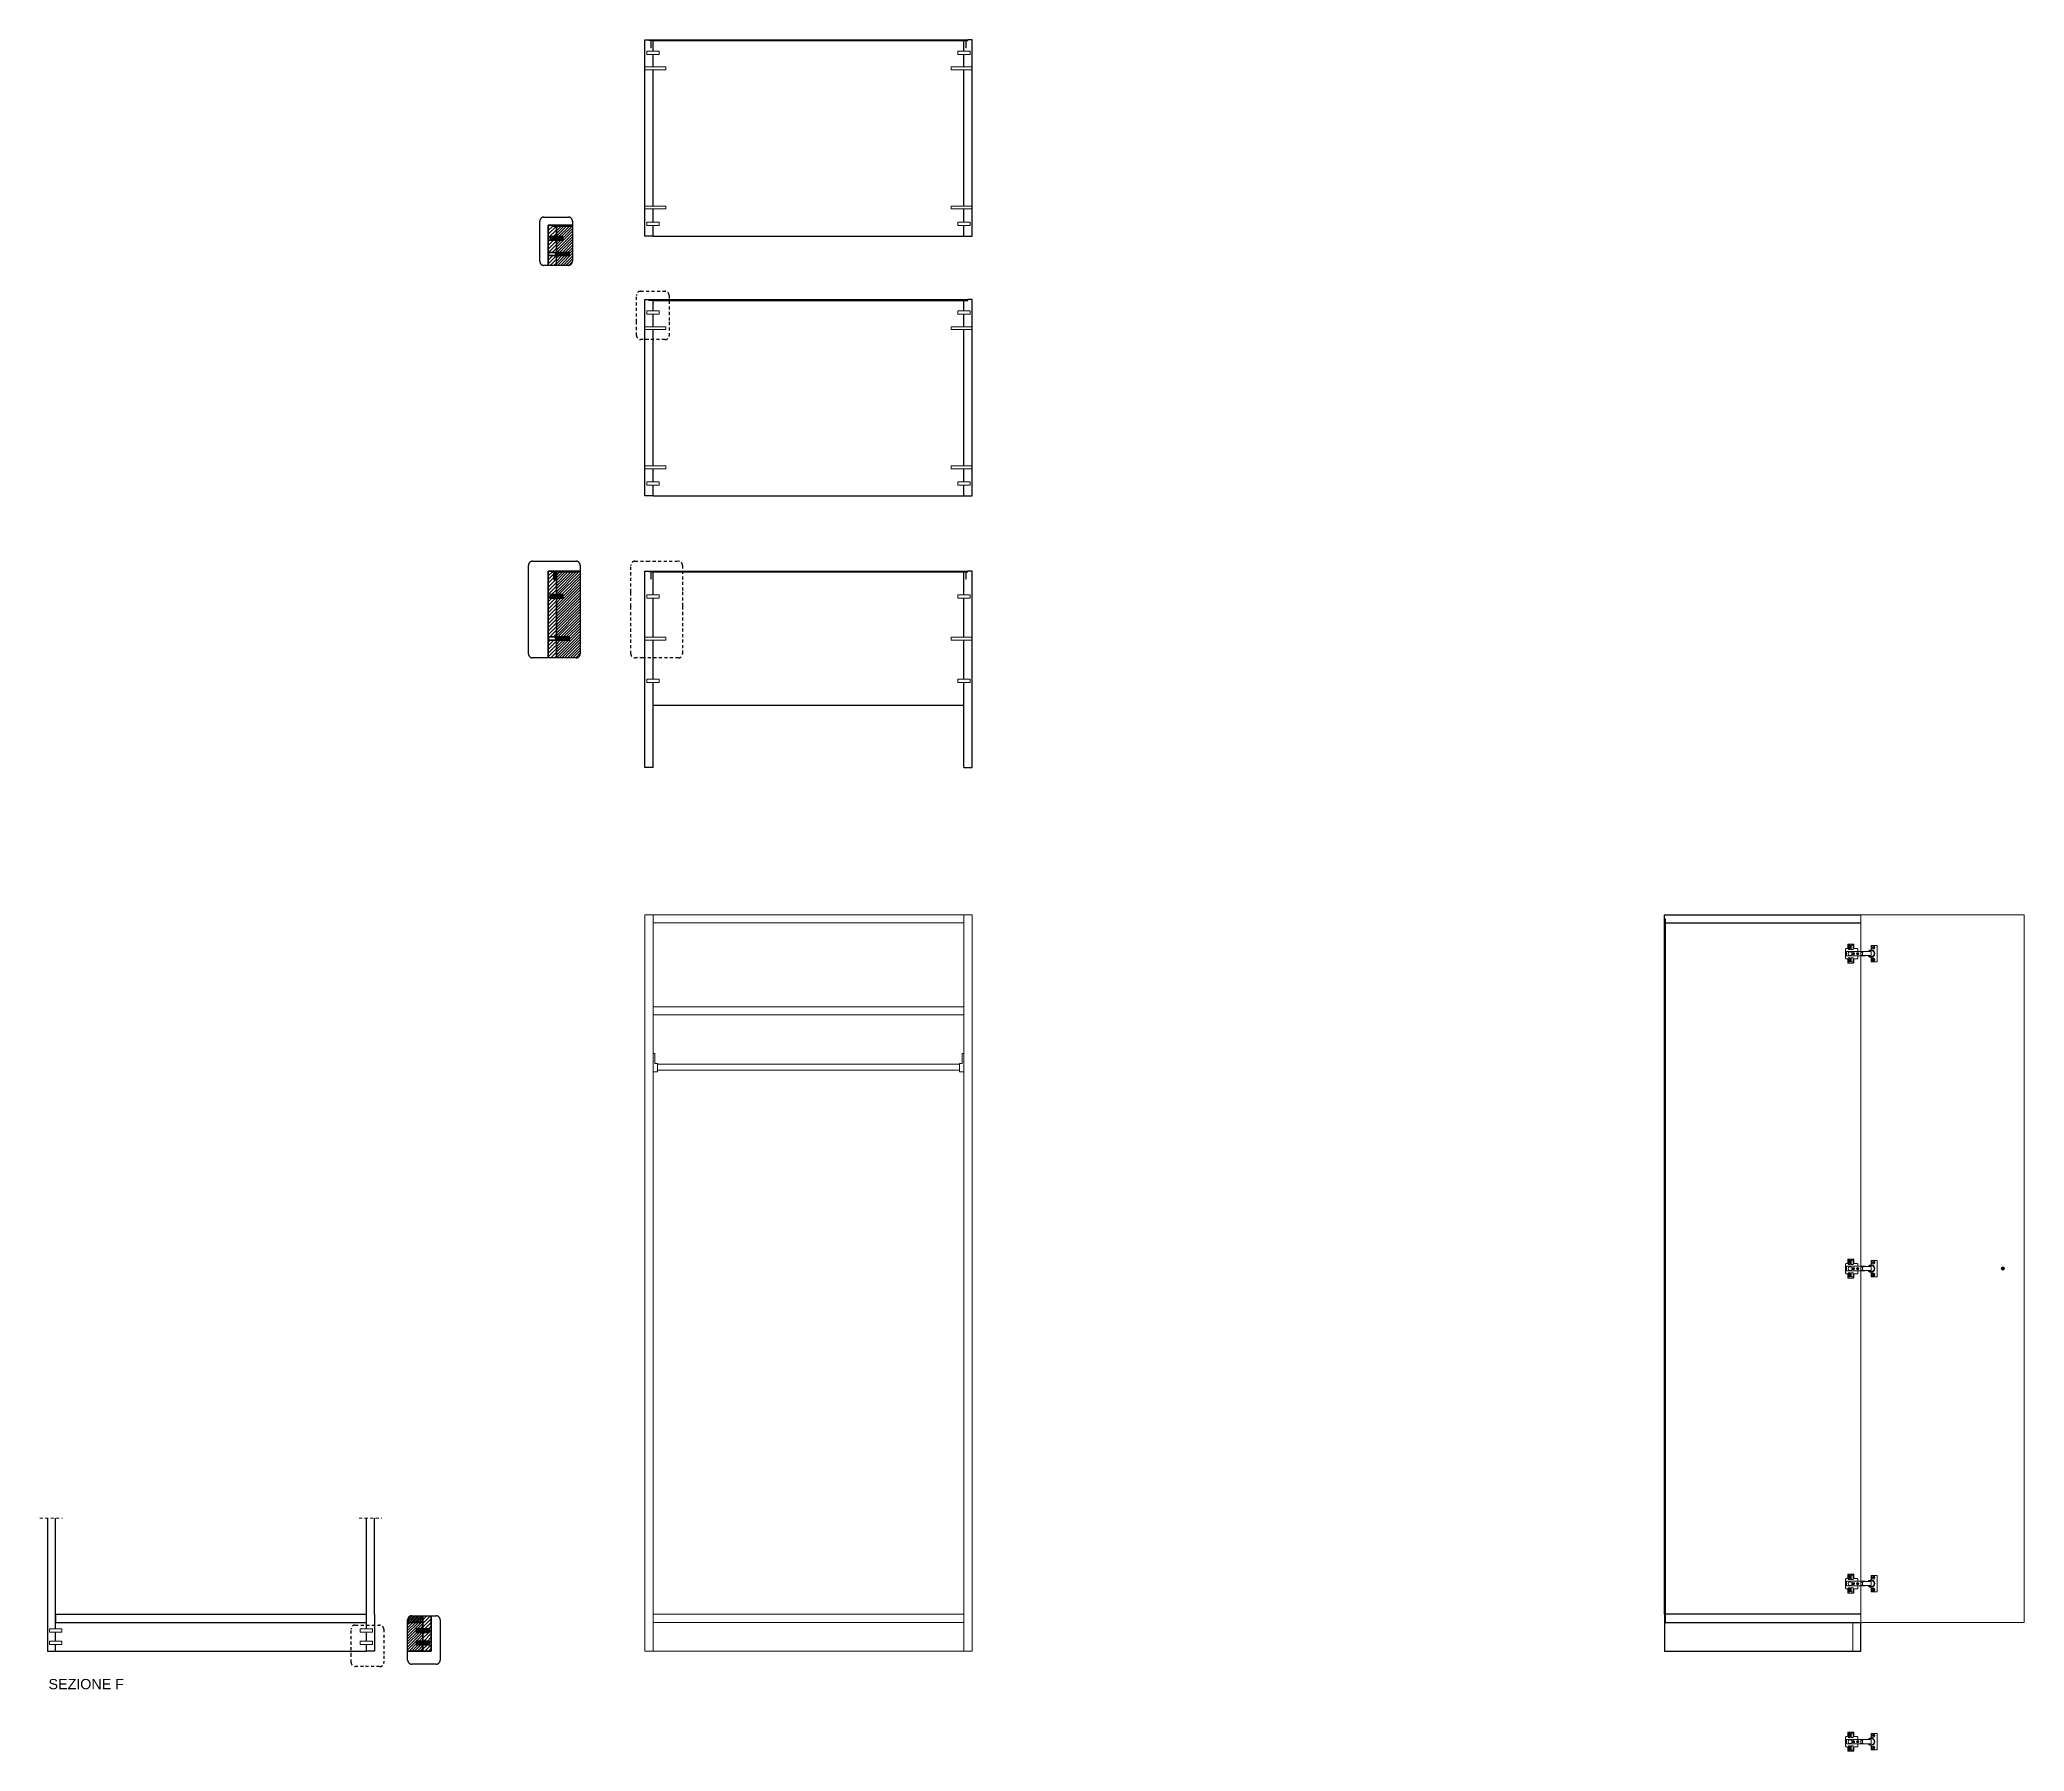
# Model space of a CAD drawing. Header units: millimetres. Extents: x 26 to 685, y 31 to 1090.
# Drawn here: x 200 to 685.3, y 672 to 1090.4 of the extents above; entities that cross this region are included whole.
import ezdxf

# ---------------------------------------------------------------- set-up
doc = ezdxf.new("R2010")
doc.units = ezdxf.units.MM
doc.linetypes.add('JIS_02_0.7', pattern=[1.35, 0.75, -0.6])
doc.linetypes.add('TRATTEGGIATA', pattern=[19.05, 12.7, -6.35])
doc.layers.get('0').update_dxf_attribs({"lineweight": 9})
for name, color, linetype, lineweight in [('campitura', 253, 'Continuous', 9), ('Sezioni 1', 150, 'Continuous', 35), ('Sezioni 10', 170, 'Continuous', 25), ('Vano viti', 130, 'Continuous', 18), ('Viti', 50, 'Continuous', 15)]:
    doc.layers.add(name, color=color, linetype=linetype, lineweight=lineweight)
doc.layers.add('sezioni', color=2, linetype='Continuous')
doc.layers.add('simboli', color=7, linetype='Continuous')
doc.styles.get("Standard").update_dxf_attribs({"font": 'arial.ttf'})

msp = doc.modelspace()

# ---------------------------------------------------------------- texts
at = {"layer": 'sezioni', "insert": (202.18, 689.67), "char_height": 2.5, "attachment_point": 1}
msp.add_mtext_dynamic_manual_height_columns('SEZIONE F', width=34.8424, gutter_width=12.5, heights=[0], dxfattribs=at)

# ---------------------------------------------------------------- blocks, each defined once
blk = doc.blocks.new('101350')
for p, q in [((40.13, 267.87), (40.13, 267.33)), ((40.15, 267.91), (40.27, 267.99)), ((40.15, 267.28), (40.27, 267.21)), ((40.28, 267.2), (40.28, 268)), ((40.29, 268), (42.96, 268)), ((40.29, 267.2), (42.96, 267.2)), ((40.38, 267.87), (42.88, 267.87)), ((40.38, 267.75), (42.88, 267.75)), ((40.38, 267.6), (42.88, 267.6)), ((40.38, 267.45), (42.88, 267.45)), ((40.38, 267.32), (42.88, 267.32)), ((42.98, 268), (42.98, 267.2)), ((43.11, 267.91), (42.99, 267.99)), ((43.11, 267.28), (42.99, 267.21)), ((43.13, 267.87), (43.13, 267.33))]:
    blk.add_line(p, q)
for centre, start, end in [((40.18, 267.87), 123.6901, 180), ((40.18, 267.33), 180, 236.3099), ((40.29, 267.95), 90, 123.6901), ((40.29, 267.25), 236.3099, 270), ((42.96, 267.95), 56.3099, 90), ((42.96, 267.25), 270, 303.6901), ((43.08, 267.87), 0, 56.3099), ((43.08, 267.33), 303.6901, 0)]:
    blk.add_arc(centre, 0.05, start, end)
blk = doc.blocks.new('405950')
for p, q in [((40.02, 257.65), (41.68, 257.65)), ((40.02, 257.55), (41.68, 257.55)), ((42.02, 257.6), (41.76, 257.64)), ((42.02, 257.6), (41.76, 257.55))]:
    blk.add_line(p, q)
blk.add_lwpolyline([(39.99, 257.45), (40, 257.45, 0.414214), (40.02, 257.47), (40.02, 257.73, 0.414214), (40, 257.75), (39.99, 257.75, 0.414214), (39.97, 257.73), (39.97, 257.47, 0.414214)], format="xyb", close=True)
for centre, start, end in [((41.68, 257.15), 80.5377, 90), ((41.68, 258.05), 270, 279.4623)]:
    blk.add_arc(centre, 0.5, start, end)
blk = doc.blocks.new('*U26')
blk.add_lwpolyline([(0, 0), (0, 0.15), (0.05, 0), (0.12, -0.4), (0.13, -0.55), (0.07, -0.4), (0, 0)])
blk = doc.blocks.new('*U27')
at = {"color": 0, "linetype": 'ByBlock', "lineweight": -2, "transparency": 16777216}
for p in [(42.38, 270.66), (42.62, 270.66), (42.85, 270.66), (43.09, 270.66), (43.32, 270.66), (43.56, 270.66), (43.79, 270.66), (44.03, 270.66), (44.26, 270.66), (44.5, 270.66), (44.73, 270.66), (44.97, 270.66), (45.2, 270.66), (45.44, 270.66)]:
    blk.add_blockref('*U26', p, dxfattribs=at)
blk = doc.blocks.new('100214')
for p, q in [((40.13, 270.93), (40.13, 269.99)), ((40.15, 270.93), (40.23, 270.81)), ((40.23, 270.11), (40.15, 269.99)), ((40.23, 270.81), (40.23, 270.11)), ((40.23, 270.81), (41.51, 270.81)), ((40.23, 270.11), (41.51, 270.11)), ((41.78, 270.68), (41.55, 270.8)), ((41.86, 270.24), (41.55, 270.12)), ((41.87, 270.66), (42, 270.66)), ((42.07, 270.26), (41.95, 270.26)), ((42, 270.66), (42.06, 270.66)), ((42.14, 270.26), (42.07, 270.26)), ((42.11, 270.66), (42.3, 270.66)), ((42.37, 270.26), (42.19, 270.26)), ((42.35, 270.66), (42.53, 270.66)), ((42.61, 270.26), (42.42, 270.26)), ((42.58, 270.66), (42.77, 270.66)), ((42.84, 270.26), (42.66, 270.26)), ((42.82, 270.66), (43.01, 270.66)), ((43.08, 270.26), (42.89, 270.26)), ((43.06, 270.66), (43.24, 270.66)), ((43.31, 270.26), (43.13, 270.26)), ((43.29, 270.66), (43.48, 270.66)), ((43.55, 270.26), (43.36, 270.26)), ((43.53, 270.66), (43.71, 270.66)), ((43.78, 270.26), (43.6, 270.26)), ((43.76, 270.66), (43.95, 270.66)), ((44.02, 270.26), (43.83, 270.26)), ((44, 270.66), (44.18, 270.66)), ((44.25, 270.26), (44.07, 270.26)), ((44.23, 270.66), (44.42, 270.66)), ((44.49, 270.26), (44.3, 270.26)), ((44.47, 270.66), (44.65, 270.66)), ((44.72, 270.26), (44.54, 270.26)), ((44.7, 270.66), (44.89, 270.66)), ((44.96, 270.26), (44.77, 270.26)), ((44.94, 270.66), (45.18, 270.66)), ((45.18, 270.26), (45.01, 270.26)), ((45.23, 270.61), (45.23, 270.31))]:
    blk.add_line(p, q)
for centre, radius, start, end in [((40.14, 270.93), 0.01, 33.6901, 180), ((40.14, 269.99), 0.01, 180, 326.3099), ((41.51, 270.71), 0.1, 63.1876, 90), ((41.51, 270.21), 0.1, 270, 292.1621), ((41.87, 270.86), 0.2, 243.1876, 256.986), ((41.94, 270.06), 0.2, 100.2129, 112.1621), ((45.18, 270.61), 0.05, 360, 90), ((45.18, 270.31), 0.05, 270, 0)]:
    blk.add_arc(centre, radius, start, end)
blk.add_blockref('*U27', (-0.55, 0))

# ---------------------------------------------------------------- hatches: boundary and pattern name
at = {"layer": 'campitura'}
h = msp.add_hatch(dxfattribs=at)
h.set_pattern_fill('ANSI31', color=256, scale=0.2)
h.paths.add_polyline_path([(324.49, 1037.63), (324.39, 1037.48), (324.39, 1035.22), (325.32, 1035.22), (326.39, 1035.22), (326.39, 1037.63)])
h.paths.add_polyline_path([(324.39, 1038.58), (324.51, 1038.4), (326.39, 1038.4), (326.39, 1041.38), (324.85, 1041.38), (324.85, 1042.26), (326.39, 1042.26), (326.39, 1044.82), (325.61, 1044.82), (325.39, 1044.82), (325.39, 1045.02), (324.39, 1045.02)])
h = msp.add_hatch(dxfattribs=at)
h.set_pattern_fill('ANSI31', color=256, scale=0.1)
h.paths.add_polyline_path([(330.3, 1045.02), (325.39, 1045.02), (325.39, 1044.82), (325.61, 1044.82), (326.39, 1044.82), (330.3, 1044.82)])
h = msp.add_hatch(dxfattribs=at)
h.set_pattern_fill('ANSI31', color=256, scale=0.15)
edge = h.paths.add_edge_path()
edge.add_line((326.39, 1038.4), (329.53, 1038.4))
edge.add_line((329.53, 1038.4), (329.53, 1037.63))
edge.add_line((329.53, 1037.63), (326.39, 1037.63))
edge.add_line((326.39, 1037.63), (326.39, 1035.22))
edge.add_line((326.39, 1035.22), (329.3, 1035.22))
edge.add_arc((329.3, 1036.22), 1, 270, 360)
edge.add_line((330.3, 1036.22), (330.3, 1039.53))
edge.add_line((330.3, 1039.53), (330.3, 1044.82))
edge.add_line((330.3, 1044.82), (326.39, 1044.82))
edge.add_line((326.39, 1044.82), (326.39, 1042.26))
edge.add_line((326.39, 1042.26), (327.93, 1042.26))
edge.add_line((327.93, 1042.26), (327.93, 1041.38))
edge.add_line((327.93, 1041.38), (326.39, 1041.38))
edge.add_line((326.39, 1041.38), (326.39, 1038.4))
h = msp.add_hatch(dxfattribs=at)
h.set_pattern_fill('ANSI31', color=256, scale=0.2)
h.paths.add_polyline_path([(324.49, 943.6), (324.39, 943.45), (324.39, 939.28), (326.39, 939.28), (326.39, 943.6)])
h.paths.add_polyline_path([(324.49, 944.38), (326.39, 944.38), (326.39, 953.85), (324.85, 953.85), (324.85, 954.73), (326.39, 954.73), (326.39, 960.29), (325.98, 960.29), (325.98, 958.46), (325.79, 958.46), (325.79, 960.29), (325.39, 960.29), (325.39, 960.49), (324.39, 960.49), (324.39, 944.53)])
h = msp.add_hatch(dxfattribs=at)
h.set_pattern_fill('ANSI31', color=256, scale=0.1)
h.paths.add_polyline_path([(332.2, 960.49), (326.02, 960.49), (325.98, 960.49), (325.98, 960.29), (326.39, 960.29), (332.2, 960.29)])
h.paths.add_polyline_path([(325.79, 960.49), (325.76, 960.49), (325.39, 960.49), (325.39, 960.29), (325.79, 960.29)])
h = msp.add_hatch(dxfattribs=at)
h.set_pattern_fill('ANSI31', color=256, scale=0.15)
edge = h.paths.add_edge_path()
edge.add_line((329.53, 943.6), (326.39, 943.6))
edge.add_line((326.39, 943.6), (326.39, 939.28))
edge.add_line((326.39, 939.28), (331.2, 939.28))
edge.add_arc((331.2, 940.28), 1, 270, 360)
edge.add_line((332.2, 940.28), (332.2, 951.85))
edge.add_line((332.2, 951.85), (332.2, 955.39))
edge.add_line((332.2, 955.39), (332.2, 960.29))
edge.add_line((332.2, 960.29), (326.39, 960.29))
edge.add_line((326.39, 960.29), (326.39, 954.73))
edge.add_line((326.39, 954.73), (327.93, 954.73))
edge.add_line((327.93, 954.73), (327.93, 953.85))
edge.add_line((327.93, 953.85), (326.39, 953.85))
edge.add_line((326.39, 953.85), (326.39, 944.38))
edge.add_line((326.39, 944.38), (329.53, 944.38))
edge.add_line((329.53, 944.38), (329.53, 943.6))
h = msp.add_hatch(dxfattribs=at)
h.set_pattern_fill('ANSI31', color=256, scale=0.1)
h.paths.add_polyline_path([(293.74, 705.11), (291, 705.11, 0.414214), (290, 704.11), (290, 703.49), (293.74, 703.49)])
h = msp.add_hatch(dxfattribs=at)
h.set_pattern_fill('ANSI31', color=256, scale=0.2)
h.paths.add_polyline_path([(293.74, 701.93), (295.28, 701.93), (295.28, 701.05), (293.74, 701.05), (293.74, 698.93), (295.28, 698.93), (295.28, 698.05), (293.74, 698.05), (293.74, 696.49), (295.74, 696.49), (295.74, 705.11), (293.74, 705.11)])
h = msp.add_hatch(dxfattribs=at)
h.set_pattern_fill('ANSI31', color=256, scale=0.15)
h.paths.add_polyline_path([(292.2, 701.93), (293.74, 701.93), (293.74, 703.49), (290, 703.49), (290, 697.61), (290, 696.49), (293.74, 696.49), (293.74, 698.05), (292.2, 698.05), (292.2, 698.93), (293.74, 698.93), (293.74, 701.05), (292.2, 701.05)])

# ---------------------------------------------------------------- linework, layer by layer
for p, q in [((350.02, 696.49), (350.02, 876.49)), ((350.02, 874.49), (426.02, 874.49)), ((647.88, 867.89), (647.88, 868.89)), ((647.98, 868.99), (649.28, 868.99)), ((649.38, 868.89), (649.38, 865.09)), ((641.88, 867.43), (641.64, 867.43)), ((641.64, 867.43), (641.64, 866.53)), ((641.88, 866.53), (641.64, 866.53)), ((641.74, 867.33), (641.74, 866.63)), ((641.84, 867.33), (641.84, 866.63)), ((646.38, 867.54), (641.88, 867.54)), ((641.88, 866.44), (641.88, 867.54)), ((646.38, 866.44), (641.88, 866.44)), ((645.38, 866.64), (645.38, 867.34)), ((645.88, 867.34), (645.38, 867.34)), ((645.88, 866.64), (645.38, 866.64)), ((645.78, 866.69), (645.78, 867.29)), ((645.78, 867.29), (645.88, 867.29)), ((645.78, 866.69), (645.88, 866.69)), ((645.88, 867.49), (645.88, 867.54)), ((647.88, 867.49), (645.88, 867.49)), ((645.88, 867.29), (645.88, 867.49)), ((645.88, 866.49), (645.88, 866.69)), ((647.88, 866.49), (645.88, 866.49)), ((646.38, 867.49), (646.38, 867.54)), ((646.38, 866.49), (646.38, 866.44)), ((647.88, 866.49), (647.88, 867.49)), ((647.88, 865.09), (647.88, 866.09)), ((649.28, 864.99), (647.98, 864.99)), ((350.02, 853.99), (426.02, 853.99)), ((350.02, 851.99), (426.02, 851.99)), ((351.12, 839.99), (424.92, 839.99)), ((351.13, 838.49), (424.91, 838.49)), ((647.88, 790.89), (647.88, 791.89)), ((647.98, 791.99), (649.28, 791.99)), ((649.38, 791.89), (649.38, 788.09)), ((641.88, 790.43), (641.64, 790.43)), ((641.64, 790.43), (641.64, 789.53)), ((641.88, 789.53), (641.64, 789.53)), ((641.74, 790.33), (641.74, 789.63)), ((641.84, 790.33), (641.84, 789.63)), ((646.38, 790.54), (641.88, 790.54)), ((641.88, 789.44), (641.88, 790.54)), ((646.38, 789.44), (641.88, 789.44)), ((645.38, 789.64), (645.38, 790.34)), ((645.88, 790.34), (645.38, 790.34)), ((645.88, 789.64), (645.38, 789.64)), ((645.78, 789.69), (645.78, 790.29)), ((645.78, 790.29), (645.88, 790.29)), ((645.78, 789.69), (645.88, 789.69)), ((645.88, 790.49), (645.88, 790.54)), ((647.88, 790.49), (645.88, 790.49)), ((645.88, 790.29), (645.88, 790.49)), ((645.88, 789.49), (645.88, 789.69)), ((647.88, 789.49), (645.88, 789.49)), ((646.38, 790.49), (646.38, 790.54)), ((646.38, 789.49), (646.38, 789.44)), ((647.88, 789.49), (647.88, 790.49)), ((647.88, 788.09), (647.88, 789.09)), ((649.28, 787.99), (647.98, 787.99)), ((641.88, 713.43), (641.64, 713.43)), ((641.64, 713.43), (641.64, 712.53)), ((646.38, 713.54), (641.88, 713.54)), ((641.88, 712.44), (641.88, 713.54)), ((645.88, 713.49), (645.88, 713.54)), ((647.88, 713.49), (645.88, 713.49)), ((645.88, 713.29), (645.88, 713.49)), ((646.38, 713.49), (646.38, 713.54)), ((647.88, 713.89), (647.88, 714.89)), ((647.88, 712.49), (647.88, 713.49)), ((647.98, 714.99), (649.28, 714.99)), ((649.38, 714.89), (649.38, 711.09)), ((641.88, 712.53), (641.64, 712.53)), ((641.74, 713.33), (641.74, 712.63)), ((641.84, 713.33), (641.84, 712.63)), ((646.38, 712.44), (641.88, 712.44)), ((645.38, 712.64), (645.38, 713.34)), ((645.88, 713.34), (645.38, 713.34)), ((645.88, 712.64), (645.38, 712.64)), ((645.78, 712.69), (645.78, 713.29)), ((645.78, 713.29), (645.88, 713.29)), ((645.78, 712.69), (645.88, 712.69)), ((645.88, 712.49), (645.88, 712.69)), ((647.88, 712.49), (645.88, 712.49)), ((646.38, 712.49), (646.38, 712.44)), ((647.88, 711.09), (647.88, 712.09)), ((649.28, 710.99), (647.98, 710.99)), ((348.02, 705.49), (348.02, 696.49)), ((350.02, 705.49), (350.02, 703.49)), ((643.38, 703.49), (643.38, 696.49)), ((348.02, 696.49), (350.02, 696.49)), ((350.02, 696.49), (426.02, 696.49)), ((641.88, 674.79), (641.64, 674.79)), ((641.64, 674.79), (641.64, 673.89)), ((641.74, 674.69), (641.74, 673.99)), ((641.84, 674.69), (641.84, 673.99)), ((646.38, 674.89), (641.88, 674.89)), ((641.88, 673.79), (641.88, 674.89)), ((645.38, 673.99), (645.38, 674.69)), ((645.88, 674.69), (645.38, 674.69)), ((645.78, 674.04), (645.78, 674.64)), ((645.78, 674.64), (645.88, 674.64)), ((645.88, 674.84), (645.88, 674.89)), ((647.88, 674.84), (645.88, 674.84)), ((645.88, 674.64), (645.88, 674.84)), ((646.38, 674.84), (646.38, 674.89)), ((647.88, 675.24), (647.88, 676.24)), ((647.88, 673.84), (647.88, 674.84)), ((647.98, 676.34), (649.28, 676.34)), ((649.38, 676.24), (649.38, 672.44)), ((641.88, 673.89), (641.64, 673.89)), ((646.38, 673.79), (641.88, 673.79)), ((645.88, 673.99), (645.38, 673.99)), ((645.78, 674.04), (645.88, 674.04)), ((645.88, 673.84), (645.88, 674.04)), ((647.88, 673.84), (645.88, 673.84)), ((646.38, 673.84), (646.38, 673.79)), ((647.88, 672.44), (647.88, 673.44)), ((649.28, 672.34), (647.98, 672.34))]:
    msp.add_line(p, q)
at = {"linetype": 'JIS_02_0.7'}
for p, q in [((200.02, 729), (205.57, 729)), ((278.13, 729), (283.67, 729))]:
    msp.add_line(p, q, dxfattribs=at)
for points in [[(428.02, 705.49), (428.02, 876.49), (348.02, 876.49), (348.02, 705.49)], [(428.02, 705.49), (428.02, 696.49), (426.02, 696.49), (426.02, 876.49)], [(645.38, 876.49), (685.33, 876.49), (685.33, 703.49), (645.38, 703.49), (645.38, 712.44)], [(645.38, 867.54), (645.38, 876.49)], [(642.29, 868.68), (642.29, 868.82)], [(642.79, 868.68), (642.79, 868.82)], [(642.99, 868.22), (642.99, 868.82)], [(643.49, 868.22), (643.49, 868.82)], [(642.29, 868.22), (642.29, 868.35)], [(642.29, 865.75), (642.29, 865.62)], [(642.29, 865.28), (642.29, 865.15)], [(642.79, 868.22), (642.79, 868.35)], [(642.79, 865.75), (642.79, 865.62)], [(642.79, 865.28), (642.79, 865.15)], [(642.99, 865.75), (642.99, 865.15)], [(643.49, 865.75), (643.49, 865.15)], [(645.38, 790.54), (645.38, 866.44)], [(350.02, 842.59), (350.02, 838.09), (351.13, 838.09), (351.12, 840.09), (350.42, 840.09), (350.42, 842.59), (350.02, 842.59)], [(426.02, 842.59), (426.02, 838.09), (424.91, 838.09), (424.92, 840.09), (425.62, 840.09), (425.62, 842.59), (426.02, 842.59)], [(642.29, 791.68), (642.29, 791.82)], [(642.29, 791.22), (642.29, 791.35)], [(642.79, 791.68), (642.79, 791.82)], [(642.79, 791.22), (642.79, 791.35)], [(642.99, 791.22), (642.99, 791.82)], [(643.49, 791.22), (643.49, 791.82)], [(642.29, 788.75), (642.29, 788.62)], [(642.29, 788.28), (642.29, 788.15)], [(642.79, 788.75), (642.79, 788.62)], [(642.79, 788.28), (642.79, 788.15)], [(642.99, 788.75), (642.99, 788.15)], [(643.49, 788.75), (643.49, 788.15)], [(645.38, 713.54), (645.38, 789.44)], [(642.29, 714.68), (642.29, 714.82)], [(642.29, 714.22), (642.29, 714.35)], [(642.79, 714.68), (642.79, 714.82)], [(642.79, 714.22), (642.79, 714.35)], [(642.99, 714.22), (642.99, 714.82)], [(643.49, 714.22), (643.49, 714.82)], [(642.29, 711.75), (642.29, 711.62)], [(642.29, 711.28), (642.29, 711.15)], [(642.79, 711.75), (642.79, 711.62)], [(642.79, 711.28), (642.79, 711.15)], [(642.99, 711.75), (642.99, 711.15)], [(643.49, 711.75), (643.49, 711.15)], [(350.02, 705.49), (426.02, 705.49)], [(350.02, 703.49), (426.02, 703.49)], [(642.29, 676.04), (642.29, 676.17)], [(642.29, 675.57), (642.29, 675.71)], [(642.79, 676.04), (642.79, 676.17)], [(642.79, 675.57), (642.79, 675.71)], [(642.99, 675.57), (642.99, 676.17)], [(643.49, 675.57), (643.49, 676.17)], [(642.29, 673.11), (642.29, 672.97)], [(642.29, 672.64), (642.29, 672.51)], [(642.79, 673.11), (642.79, 672.97)], [(642.79, 672.64), (642.79, 672.51)], [(642.99, 673.11), (642.99, 672.51)], [(643.49, 673.11), (643.49, 672.51)]]:
    msp.add_lwpolyline(points)
for points in [[(644.64, 867.54), (644.64, 868.03, 0.414214), (644.44, 868.23), (643.84, 868.23, -0.414214), (643.64, 868.43), (643.64, 869.13, 0.414214), (643.44, 869.33), (642.34, 869.33, 0.414214), (642.14, 869.13), (642.14, 868.43, -0.414214), (641.94, 868.23), (641.84, 868.23, 0.414214), (641.64, 868.03), (641.64, 867.43)], [(644.64, 866.44), (644.64, 865.93, -0.414214), (644.44, 865.73), (643.84, 865.73, 0.414214), (643.64, 865.53), (643.64, 864.83, -0.414214), (643.44, 864.63), (642.34, 864.63, -0.414214), (642.14, 864.83), (642.14, 865.53, 0.414214), (641.94, 865.73), (641.84, 865.73, -0.414214), (641.64, 865.93), (641.64, 866.53)], [(644.64, 790.54), (644.64, 791.03, 0.414214), (644.44, 791.23), (643.84, 791.23, -0.414214), (643.64, 791.43), (643.64, 792.13, 0.414214), (643.44, 792.33), (642.34, 792.33, 0.414214), (642.14, 792.13), (642.14, 791.43, -0.414214), (641.94, 791.23), (641.84, 791.23, 0.414214), (641.64, 791.03), (641.64, 790.43)], [(644.64, 789.44), (644.64, 788.93, -0.414214), (644.44, 788.73), (643.84, 788.73, 0.414214), (643.64, 788.53), (643.64, 787.83, -0.414214), (643.44, 787.63), (642.34, 787.63, -0.414214), (642.14, 787.83), (642.14, 788.53, 0.414214), (641.94, 788.73), (641.84, 788.73, -0.414214), (641.64, 788.93), (641.64, 789.53)], [(644.64, 713.54), (644.64, 714.03, 0.414214), (644.44, 714.23), (643.84, 714.23, -0.414214), (643.64, 714.43), (643.64, 715.13, 0.414214), (643.44, 715.33), (642.34, 715.33, 0.414214), (642.14, 715.13), (642.14, 714.43, -0.414214), (641.94, 714.23), (641.84, 714.23, 0.414214), (641.64, 714.03), (641.64, 713.43)], [(644.64, 712.44), (644.64, 711.93, -0.414214), (644.44, 711.73), (643.84, 711.73, 0.414214), (643.64, 711.53), (643.64, 710.83, -0.414214), (643.44, 710.63), (642.34, 710.63, -0.414214), (642.14, 710.83), (642.14, 711.53, 0.414214), (641.94, 711.73), (641.84, 711.73, -0.414214), (641.64, 711.93), (641.64, 712.53)], [(644.64, 674.89), (644.64, 675.39, 0.414214), (644.44, 675.59), (643.84, 675.59, -0.414214), (643.64, 675.79), (643.64, 676.49, 0.414214), (643.44, 676.69), (642.34, 676.69, 0.414214), (642.14, 676.49), (642.14, 675.79, -0.414214), (641.94, 675.59), (641.84, 675.59, 0.414214), (641.64, 675.39), (641.64, 674.79)], [(644.64, 673.79), (644.64, 673.29, -0.414214), (644.44, 673.09), (643.84, 673.09, 0.414214), (643.64, 672.89), (643.64, 672.19, -0.414214), (643.44, 671.99), (642.34, 671.99, -0.414214), (642.14, 672.19), (642.14, 672.89, 0.414214), (641.94, 673.09), (641.84, 673.09, -0.414214), (641.64, 673.29), (641.64, 673.89)]]:
    msp.add_lwpolyline(points, format="xyb")
for points in [[(642.6, 868.47), (642.72, 868.47, 0.414214), (642.73, 868.48), (642.73, 868.56, 0.414214), (642.72, 868.57), (642.6, 868.57, -0.414214), (642.59, 868.58), (642.59, 868.7, 0.414214), (642.58, 868.71), (642.5, 868.71, 0.414214), (642.49, 868.7), (642.49, 868.58, -0.414214), (642.48, 868.57), (642.36, 868.57, 0.414214), (642.35, 868.56), (642.35, 868.48, 0.414214), (642.36, 868.47), (642.48, 868.47, -0.414214), (642.49, 868.46), (642.49, 868.33, 0.414214), (642.5, 868.32), (642.58, 868.32, 0.414214), (642.59, 868.33), (642.59, 868.46, -0.414214)], [(642.6, 865.5), (642.72, 865.5, -0.414214), (642.73, 865.49), (642.73, 865.41, -0.414214), (642.72, 865.4), (642.6, 865.4, 0.414214), (642.59, 865.39), (642.59, 865.27, -0.414214), (642.58, 865.26), (642.5, 865.26, -0.414214), (642.49, 865.27), (642.49, 865.39, 0.414214), (642.48, 865.4), (642.36, 865.4, -0.414214), (642.35, 865.41), (642.35, 865.49, -0.414214), (642.36, 865.5), (642.48, 865.5, 0.414214), (642.49, 865.51), (642.49, 865.63, -0.414214), (642.5, 865.64), (642.58, 865.64, -0.414214), (642.59, 865.63), (642.59, 865.51, 0.414214)], [(643.55, 866.94), (643.67, 866.94, 0.414214), (643.68, 866.95), (643.68, 867.03, 0.414214), (643.67, 867.04), (643.55, 867.04, -0.414214), (643.54, 867.05), (643.54, 867.17, 0.414214), (643.53, 867.18), (643.45, 867.18, 0.414214), (643.44, 867.17), (643.44, 867.05, -0.414214), (643.43, 867.04), (643.31, 867.04, 0.414214), (643.3, 867.03), (643.3, 866.95, 0.414214), (643.31, 866.94), (643.43, 866.94, -0.414214), (643.44, 866.93), (643.44, 866.8, 0.414214), (643.45, 866.79), (643.53, 866.79, 0.414214), (643.54, 866.8), (643.54, 866.93, -0.414214)], [(644.63, 866.94), (644.76, 866.94, 0.414214), (644.77, 866.95), (644.77, 867.03, 0.414214), (644.76, 867.04), (644.63, 867.04, -0.414214), (644.62, 867.05), (644.62, 867.17, 0.414214), (644.61, 867.18), (644.53, 867.18, 0.414214), (644.52, 867.17), (644.52, 867.05, -0.414214), (644.51, 867.04), (644.39, 867.04, 0.414214), (644.38, 867.03), (644.38, 866.95, 0.414214), (644.39, 866.94), (644.51, 866.94, -0.414214), (644.52, 866.93), (644.52, 866.8, 0.414214), (644.53, 866.79), (644.61, 866.79, 0.414214), (644.62, 866.8), (644.62, 866.93, -0.414214)], [(648.44, 868.44), (648.57, 868.44, 0.414214), (648.58, 868.45), (648.58, 868.53, 0.414214), (648.57, 868.54), (648.44, 868.54, -0.414214), (648.43, 868.55), (648.43, 868.67, 0.414214), (648.42, 868.68), (648.34, 868.68, 0.414214), (648.33, 868.67), (648.33, 868.55, -0.414214), (648.32, 868.54), (648.2, 868.54, 0.414214), (648.19, 868.53), (648.19, 868.45, 0.414214), (648.2, 868.44), (648.32, 868.44, -0.414214), (648.33, 868.43), (648.33, 868.3, 0.414214), (648.34, 868.29), (648.42, 868.29, 0.414214), (648.43, 868.3), (648.43, 868.43, -0.414214)], [(648.44, 865.44), (648.57, 865.44, 0.414214), (648.58, 865.45), (648.58, 865.53, 0.414214), (648.57, 865.54), (648.44, 865.54, -0.414214), (648.43, 865.55), (648.43, 865.67, 0.414214), (648.42, 865.68), (648.34, 865.68, 0.414214), (648.33, 865.67), (648.33, 865.55, -0.414214), (648.32, 865.54), (648.2, 865.54, 0.414214), (648.19, 865.53), (648.19, 865.45, 0.414214), (648.2, 865.44), (648.32, 865.44, -0.414214), (648.33, 865.43), (648.33, 865.3, 0.414214), (648.34, 865.29), (648.42, 865.29, 0.414214), (648.43, 865.3), (648.43, 865.43, -0.414214)], [(642.6, 791.47), (642.72, 791.47, 0.414214), (642.73, 791.48), (642.73, 791.56, 0.414214), (642.72, 791.57), (642.6, 791.57, -0.414214), (642.59, 791.58), (642.59, 791.7, 0.414214), (642.58, 791.71), (642.5, 791.71, 0.414214), (642.49, 791.7), (642.49, 791.58, -0.414214), (642.48, 791.57), (642.36, 791.57, 0.414214), (642.35, 791.56), (642.35, 791.48, 0.414214), (642.36, 791.47), (642.48, 791.47, -0.414214), (642.49, 791.46), (642.49, 791.33, 0.414214), (642.5, 791.32), (642.58, 791.32, 0.414214), (642.59, 791.33), (642.59, 791.46, -0.414214)], [(648.44, 791.44), (648.57, 791.44, 0.414214), (648.58, 791.45), (648.58, 791.53, 0.414214), (648.57, 791.54), (648.44, 791.54, -0.414214), (648.43, 791.55), (648.43, 791.67, 0.414214), (648.42, 791.68), (648.34, 791.68, 0.414214), (648.33, 791.67), (648.33, 791.55, -0.414214), (648.32, 791.54), (648.2, 791.54, 0.414214), (648.19, 791.53), (648.19, 791.45, 0.414214), (648.2, 791.44), (648.32, 791.44, -0.414214), (648.33, 791.43), (648.33, 791.3, 0.414214), (648.34, 791.29), (648.42, 791.29, 0.414214), (648.43, 791.3), (648.43, 791.43, -0.414214)], [(642.6, 788.5), (642.72, 788.5, -0.414214), (642.73, 788.49), (642.73, 788.41, -0.414214), (642.72, 788.4), (642.6, 788.4, 0.414214), (642.59, 788.39), (642.59, 788.27, -0.414214), (642.58, 788.26), (642.5, 788.26, -0.414214), (642.49, 788.27), (642.49, 788.39, 0.414214), (642.48, 788.4), (642.36, 788.4, -0.414214), (642.35, 788.41), (642.35, 788.49, -0.414214), (642.36, 788.5), (642.48, 788.5, 0.414214), (642.49, 788.51), (642.49, 788.63, -0.414214), (642.5, 788.64), (642.58, 788.64, -0.414214), (642.59, 788.63), (642.59, 788.51, 0.414214)], [(643.55, 789.94), (643.67, 789.94, 0.414214), (643.68, 789.95), (643.68, 790.03, 0.414214), (643.67, 790.04), (643.55, 790.04, -0.414214), (643.54, 790.05), (643.54, 790.17, 0.414214), (643.53, 790.18), (643.45, 790.18, 0.414214), (643.44, 790.17), (643.44, 790.05, -0.414214), (643.43, 790.04), (643.31, 790.04, 0.414214), (643.3, 790.03), (643.3, 789.95, 0.414214), (643.31, 789.94), (643.43, 789.94, -0.414214), (643.44, 789.93), (643.44, 789.8, 0.414214), (643.45, 789.79), (643.53, 789.79, 0.414214), (643.54, 789.8), (643.54, 789.93, -0.414214)], [(644.63, 789.94), (644.76, 789.94, 0.414214), (644.77, 789.95), (644.77, 790.03, 0.414214), (644.76, 790.04), (644.63, 790.04, -0.414214), (644.62, 790.05), (644.62, 790.17, 0.414214), (644.61, 790.18), (644.53, 790.18, 0.414214), (644.52, 790.17), (644.52, 790.05, -0.414214), (644.51, 790.04), (644.39, 790.04, 0.414214), (644.38, 790.03), (644.38, 789.95, 0.414214), (644.39, 789.94), (644.51, 789.94, -0.414214), (644.52, 789.93), (644.52, 789.8, 0.414214), (644.53, 789.79), (644.61, 789.79, 0.414214), (644.62, 789.8), (644.62, 789.93, -0.414214)], [(648.44, 788.44), (648.57, 788.44, 0.414214), (648.58, 788.45), (648.58, 788.53, 0.414214), (648.57, 788.54), (648.44, 788.54, -0.414214), (648.43, 788.55), (648.43, 788.67, 0.414214), (648.42, 788.68), (648.34, 788.68, 0.414214), (648.33, 788.67), (648.33, 788.55, -0.414214), (648.32, 788.54), (648.2, 788.54, 0.414214), (648.19, 788.53), (648.19, 788.45, 0.414214), (648.2, 788.44), (648.32, 788.44, -0.414214), (648.33, 788.43), (648.33, 788.3, 0.414214), (648.34, 788.29), (648.42, 788.29, 0.414214), (648.43, 788.3), (648.43, 788.43, -0.414214)], [(680.02, 790.04), (679.9, 790.04, 0.414214), (679.89, 790.03), (679.89, 789.95, 0.414214), (679.9, 789.94), (680.02, 789.94, -0.414214), (680.03, 789.93), (680.03, 789.8, 0.414214), (680.04, 789.79), (680.12, 789.79, 0.414214), (680.13, 789.8), (680.13, 789.93, -0.414214), (680.14, 789.94), (680.27, 789.94, 0.414214), (680.28, 789.95), (680.28, 790.03, 0.414214), (680.27, 790.04), (680.14, 790.04, -0.414214), (680.13, 790.05), (680.13, 790.17, 0.414214), (680.12, 790.18), (680.04, 790.18, 0.414214), (680.03, 790.17), (680.03, 790.05, -0.414214)], [(642.6, 714.47), (642.72, 714.47, 0.414214), (642.73, 714.48), (642.73, 714.56, 0.414214), (642.72, 714.57), (642.6, 714.57, -0.414214), (642.59, 714.58), (642.59, 714.7, 0.414214), (642.58, 714.71), (642.5, 714.71, 0.414214), (642.49, 714.7), (642.49, 714.58, -0.414214), (642.48, 714.57), (642.36, 714.57, 0.414214), (642.35, 714.56), (642.35, 714.48, 0.414214), (642.36, 714.47), (642.48, 714.47, -0.414214), (642.49, 714.46), (642.49, 714.33, 0.414214), (642.5, 714.32), (642.58, 714.32, 0.414214), (642.59, 714.33), (642.59, 714.46, -0.414214)], [(648.44, 714.44), (648.57, 714.44, 0.414214), (648.58, 714.45), (648.58, 714.53, 0.414214), (648.57, 714.54), (648.44, 714.54, -0.414214), (648.43, 714.55), (648.43, 714.67, 0.414214), (648.42, 714.68), (648.34, 714.68, 0.414214), (648.33, 714.67), (648.33, 714.55, -0.414214), (648.32, 714.54), (648.2, 714.54, 0.414214), (648.19, 714.53), (648.19, 714.45, 0.414214), (648.2, 714.44), (648.32, 714.44, -0.414214), (648.33, 714.43), (648.33, 714.3, 0.414214), (648.34, 714.29), (648.42, 714.29, 0.414214), (648.43, 714.3), (648.43, 714.43, -0.414214)], [(642.6, 711.5), (642.72, 711.5, -0.414214), (642.73, 711.49), (642.73, 711.41, -0.414214), (642.72, 711.4), (642.6, 711.4, 0.414214), (642.59, 711.39), (642.59, 711.27, -0.414214), (642.58, 711.26), (642.5, 711.26, -0.414214), (642.49, 711.27), (642.49, 711.39, 0.414214), (642.48, 711.4), (642.36, 711.4, -0.414214), (642.35, 711.41), (642.35, 711.49, -0.414214), (642.36, 711.5), (642.48, 711.5, 0.414214), (642.49, 711.51), (642.49, 711.63, -0.414214), (642.5, 711.64), (642.58, 711.64, -0.414214), (642.59, 711.63), (642.59, 711.51, 0.414214)], [(643.55, 712.94), (643.67, 712.94, 0.414214), (643.68, 712.95), (643.68, 713.03, 0.414214), (643.67, 713.04), (643.55, 713.04, -0.414214), (643.54, 713.05), (643.54, 713.17, 0.414214), (643.53, 713.18), (643.45, 713.18, 0.414214), (643.44, 713.17), (643.44, 713.05, -0.414214), (643.43, 713.04), (643.31, 713.04, 0.414214), (643.3, 713.03), (643.3, 712.95, 0.414214), (643.31, 712.94), (643.43, 712.94, -0.414214), (643.44, 712.93), (643.44, 712.8, 0.414214), (643.45, 712.79), (643.53, 712.79, 0.414214), (643.54, 712.8), (643.54, 712.93, -0.414214)], [(644.63, 712.94), (644.76, 712.94, 0.414214), (644.77, 712.95), (644.77, 713.03, 0.414214), (644.76, 713.04), (644.63, 713.04, -0.414214), (644.62, 713.05), (644.62, 713.17, 0.414214), (644.61, 713.18), (644.53, 713.18, 0.414214), (644.52, 713.17), (644.52, 713.05, -0.414214), (644.51, 713.04), (644.39, 713.04, 0.414214), (644.38, 713.03), (644.38, 712.95, 0.414214), (644.39, 712.94), (644.51, 712.94, -0.414214), (644.52, 712.93), (644.52, 712.8, 0.414214), (644.53, 712.79), (644.61, 712.79, 0.414214), (644.62, 712.8), (644.62, 712.93, -0.414214)], [(648.44, 711.44), (648.57, 711.44, 0.414214), (648.58, 711.45), (648.58, 711.53, 0.414214), (648.57, 711.54), (648.44, 711.54, -0.414214), (648.43, 711.55), (648.43, 711.67, 0.414214), (648.42, 711.68), (648.34, 711.68, 0.414214), (648.33, 711.67), (648.33, 711.55, -0.414214), (648.32, 711.54), (648.2, 711.54, 0.414214), (648.19, 711.53), (648.19, 711.45, 0.414214), (648.2, 711.44), (648.32, 711.44, -0.414214), (648.33, 711.43), (648.33, 711.3, 0.414214), (648.34, 711.29), (648.42, 711.29, 0.414214), (648.43, 711.3), (648.43, 711.43, -0.414214)], [(642.6, 675.82), (642.72, 675.82, 0.414214), (642.73, 675.83), (642.73, 675.91, 0.414214), (642.72, 675.92), (642.6, 675.92, -0.414214), (642.59, 675.93), (642.59, 676.06, 0.414214), (642.58, 676.07), (642.5, 676.07, 0.414214), (642.49, 676.06), (642.49, 675.93, -0.414214), (642.48, 675.92), (642.36, 675.92, 0.414214), (642.35, 675.91), (642.35, 675.83, 0.414214), (642.36, 675.82), (642.48, 675.82, -0.414214), (642.49, 675.81), (642.49, 675.69, 0.414214), (642.5, 675.68), (642.58, 675.68, 0.414214), (642.59, 675.69), (642.59, 675.81, -0.414214)], [(648.44, 675.79), (648.57, 675.79, 0.414214), (648.58, 675.8), (648.58, 675.88, 0.414214), (648.57, 675.89), (648.44, 675.89, -0.414214), (648.43, 675.9), (648.43, 676.03, 0.414214), (648.42, 676.04), (648.34, 676.04, 0.414214), (648.33, 676.03), (648.33, 675.9, -0.414214), (648.32, 675.89), (648.2, 675.89, 0.414214), (648.19, 675.88), (648.19, 675.8, 0.414214), (648.2, 675.79), (648.32, 675.79, -0.414214), (648.33, 675.78), (648.33, 675.66, 0.414214), (648.34, 675.65), (648.42, 675.65, 0.414214), (648.43, 675.66), (648.43, 675.78, -0.414214)], [(642.6, 672.86), (642.72, 672.86, -0.414214), (642.73, 672.85), (642.73, 672.77, -0.414214), (642.72, 672.76), (642.6, 672.76, 0.414214), (642.59, 672.75), (642.59, 672.62, -0.414214), (642.58, 672.61), (642.5, 672.61, -0.414214), (642.49, 672.62), (642.49, 672.75, 0.414214), (642.48, 672.76), (642.36, 672.76, -0.414214), (642.35, 672.77), (642.35, 672.85, -0.414214), (642.36, 672.86), (642.48, 672.86, 0.414214), (642.49, 672.87), (642.49, 672.99, -0.414214), (642.5, 673), (642.58, 673, -0.414214), (642.59, 672.99), (642.59, 672.87, 0.414214)], [(643.55, 674.29), (643.67, 674.29, 0.414214), (643.68, 674.3), (643.68, 674.38, 0.414214), (643.67, 674.39), (643.55, 674.39, -0.414214), (643.54, 674.4), (643.54, 674.53, 0.414214), (643.53, 674.54), (643.45, 674.54, 0.414214), (643.44, 674.53), (643.44, 674.4, -0.414214), (643.43, 674.39), (643.31, 674.39, 0.414214), (643.3, 674.38), (643.3, 674.3, 0.414214), (643.31, 674.29), (643.43, 674.29, -0.414214), (643.44, 674.28), (643.44, 674.16, 0.414214), (643.45, 674.15), (643.53, 674.15, 0.414214), (643.54, 674.16), (643.54, 674.28, -0.414214)], [(644.63, 674.29), (644.76, 674.29, 0.414214), (644.77, 674.3), (644.77, 674.38, 0.414214), (644.76, 674.39), (644.63, 674.39, -0.414214), (644.62, 674.4), (644.62, 674.53, 0.414214), (644.61, 674.54), (644.53, 674.54, 0.414214), (644.52, 674.53), (644.52, 674.4, -0.414214), (644.51, 674.39), (644.39, 674.39, 0.414214), (644.38, 674.38), (644.38, 674.3, 0.414214), (644.39, 674.29), (644.51, 674.29, -0.414214), (644.52, 674.28), (644.52, 674.16, 0.414214), (644.53, 674.15), (644.61, 674.15, 0.414214), (644.62, 674.16), (644.62, 674.28, -0.414214)], [(648.44, 672.79), (648.57, 672.79, 0.414214), (648.58, 672.8), (648.58, 672.88, 0.414214), (648.57, 672.89), (648.44, 672.89, -0.414214), (648.43, 672.9), (648.43, 673.03, 0.414214), (648.42, 673.04), (648.34, 673.04, 0.414214), (648.33, 673.03), (648.33, 672.9, -0.414214), (648.32, 672.89), (648.2, 672.89, 0.414214), (648.19, 672.88), (648.19, 672.8, 0.414214), (648.2, 672.79), (648.32, 672.79, -0.414214), (648.33, 672.78), (648.33, 672.66, 0.414214), (648.34, 672.65), (648.42, 672.65, 0.414214), (648.43, 672.66), (648.43, 672.78, -0.414214)]]:
    msp.add_lwpolyline(points, format="xyb", close=True)
for centre, radius in [((642.54, 868.52), 0.3), ((648.38, 868.49), 0.442), ((642.54, 865.45), 0.3), ((643.49, 866.99), 0.3), ((644.57, 866.99), 0.3), ((648.38, 865.49), 0.442), ((642.54, 791.52), 0.3), ((648.38, 791.49), 0.442), ((642.54, 788.45), 0.3), ((643.49, 789.99), 0.3), ((644.57, 789.99), 0.3), ((648.38, 788.49), 0.442), ((680.08, 789.99), 0.4), ((642.54, 714.52), 0.3), ((648.38, 714.49), 0.442), ((642.54, 711.45), 0.3), ((643.49, 712.99), 0.3), ((644.57, 712.99), 0.3), ((648.38, 711.49), 0.442), ((642.54, 675.87), 0.3), ((643.49, 674.34), 0.3), ((644.57, 674.34), 0.3), ((648.38, 675.84), 0.442), ((642.54, 672.81), 0.3), ((648.38, 672.84), 0.442)]:
    msp.add_circle(centre, radius)
for centre, radius, start, end in [((642.54, 868.82), 0.25, 359.135, 180.865), ((643.24, 868.82), 0.25, 359.135, 180.865), ((647.98, 868.89), 0.1, 90, 180), ((649.28, 868.89), 0.1, 0, 90), ((642.68, 866.98), 0.448, 58.0473, 297.8482), ((642.54, 868.21), 0.25, 179.135, 0.865), ((642.54, 865.75), 0.25, 359.135, 180.865), ((642.54, 865.15), 0.25, 179.135, 0.865), ((642.84, 866.68), 0.1, 297.4942, 317.7357), ((643.39, 867.88), 0.701, 227.258, 259.6357), ((643.39, 866.09), 0.701, 100.3643, 132.742), ((643.24, 868.21), 0.25, 179.135, 0.865), ((643.24, 865.75), 0.25, 359.135, 180.865), ((643.24, 865.15), 0.25, 179.135, 0.865), ((643.64, 866.99), 0.194, 301.0909, 58.9091), ((647.88, 866.99), 0.9, 213.749, 146.251), ((647.88, 866.99), 0.75, 221.8103, 138.1897), ((647.98, 865.09), 0.1, 180, 270), ((649.28, 865.09), 0.1, 270, 0), ((642.54, 791.82), 0.25, 359.135, 180.865), ((642.54, 791.21), 0.25, 179.135, 0.865), ((643.24, 791.82), 0.25, 359.135, 180.865), ((643.24, 791.21), 0.25, 179.135, 0.865), ((647.98, 791.89), 0.1, 90, 180), ((649.28, 791.89), 0.1, 0, 90), ((642.68, 789.98), 0.448, 58.0473, 297.8482), ((642.54, 788.75), 0.25, 359.135, 180.865), ((642.54, 788.15), 0.25, 179.135, 0.865), ((642.84, 789.68), 0.1, 297.4942, 317.7357), ((643.39, 790.88), 0.701, 227.258, 259.6357), ((643.39, 789.09), 0.701, 100.3643, 132.742), ((643.24, 788.75), 0.25, 359.135, 180.865), ((643.24, 788.15), 0.25, 179.135, 0.865), ((643.64, 789.99), 0.194, 301.0909, 58.9091), ((647.88, 789.99), 0.9, 213.749, 146.251), ((647.88, 789.99), 0.75, 221.8103, 138.1897), ((647.98, 788.09), 0.1, 180, 270), ((649.28, 788.09), 0.1, 270, 0), ((642.68, 712.98), 0.448, 58.0473, 297.8482), ((642.54, 714.82), 0.25, 359.135, 180.865), ((642.54, 714.21), 0.25, 179.135, 0.865), ((643.24, 714.82), 0.25, 359.135, 180.865), ((643.24, 714.21), 0.25, 179.135, 0.865), ((647.88, 712.99), 0.9, 213.749, 146.251), ((647.88, 712.99), 0.75, 221.8103, 138.1897), ((647.98, 714.89), 0.1, 90, 180), ((649.28, 714.89), 0.1, 0, 90), ((642.54, 711.75), 0.25, 359.135, 180.865), ((642.54, 711.15), 0.25, 179.135, 0.865), ((642.84, 712.68), 0.1, 297.4942, 317.7357), ((643.39, 713.88), 0.701, 227.258, 259.6357), ((643.39, 712.09), 0.701, 100.3643, 132.742), ((643.24, 711.75), 0.25, 359.135, 180.865), ((643.24, 711.15), 0.25, 179.135, 0.865), ((643.64, 712.99), 0.194, 301.0909, 58.9091), ((647.98, 711.09), 0.1, 180, 270), ((649.28, 711.09), 0.1, 270, 0), ((642.68, 674.34), 0.448, 58.0473, 297.8482), ((642.54, 676.18), 0.25, 359.135, 180.865), ((642.54, 675.57), 0.25, 179.135, 0.865), ((643.39, 675.24), 0.701, 227.258, 259.6357), ((643.24, 676.18), 0.25, 359.135, 180.865), ((643.24, 675.57), 0.25, 179.135, 0.865), ((647.88, 674.34), 0.9, 213.749, 146.251), ((647.88, 674.34), 0.75, 221.8103, 138.1897), ((647.98, 676.24), 0.1, 90, 180), ((649.28, 676.24), 0.1, 0, 90), ((642.54, 673.11), 0.25, 359.135, 180.865), ((642.54, 672.5), 0.25, 179.135, 0.865), ((642.84, 674.03), 0.1, 297.4942, 317.7357), ((643.39, 673.45), 0.701, 100.3643, 132.742), ((643.24, 673.11), 0.25, 359.135, 180.865), ((643.24, 672.5), 0.25, 179.135, 0.865), ((643.64, 674.34), 0.194, 301.0909, 58.9091), ((647.98, 672.44), 0.1, 180, 270), ((649.28, 672.44), 0.1, 270, 0)]:
    msp.add_arc(centre, radius, start, end)
at = {"layer": 'Sezioni 1'}
for p, q in [((325.39, 1045.02), (330.3, 1045.02)), ((325.39, 1044.82), (325.39, 1045.02)), ((325.61, 1044.82), (325.39, 1044.82)), ((326.39, 1044.82), (325.61, 1044.82)), ((326.39, 1042.26), (326.39, 1044.82)), ((326.39, 1044.82), (330.3, 1044.82)), ((326.39, 1038.4), (326.39, 1041.38)), ((325.39, 960.49), (325.76, 960.49)), ((325.39, 960.29), (325.39, 960.49)), ((325.79, 960.29), (325.39, 960.29)), ((326.39, 960.29), (325.98, 960.29)), ((326.02, 960.49), (332.2, 960.49)), ((326.39, 960.29), (332.2, 960.29)), ((326.39, 954.73), (326.39, 960.29)), ((326.39, 944.38), (326.39, 953.85)), ((326.39, 939.28), (326.39, 943.6)), ((290, 696.49), (293.74, 696.49))]:
    msp.add_line(p, q, dxfattribs=at)
for points in [[(324.39, 1035.22), (324.39, 1045.02)], [(324.39, 1045.02), (325.39, 1045.02), (325.39, 1045.02)], [(324.39, 1038.58), (324.51, 1038.4), (329.53, 1038.4), (329.53, 1037.63), (324.52, 1037.63), (324.39, 1037.45)], [(324.39, 939.28), (324.39, 960.49)], [(324.39, 960.49), (325.39, 960.49), (325.39, 960.49)], [(325.98, 960.49), (325.98, 958.46), (325.79, 958.46), (325.79, 960.49)], [(324.39, 944.55), (324.51, 944.38), (329.53, 944.38), (329.53, 943.6), (324.5, 943.6), (324.39, 943.44)], [(295.74, 705.11), (295.74, 696.49), (293.74, 696.49), (293.74, 698.05)], [(293.74, 701.93), (293.74, 705.11)], [(290, 703.49), (293.74, 703.49)], [(293.74, 698.93), (293.74, 701.05)]]:
    msp.add_lwpolyline(points, dxfattribs=at)
for points in [[(324.85, 1041.82), (324.85, 1042.26), (327.93, 1042.26), (327.93, 1041.38), (324.85, 1041.38)], [(324.85, 954.29), (324.85, 954.73), (327.93, 954.73), (327.93, 953.85), (324.85, 953.85)], [(292.2, 701.49), (292.2, 701.93), (295.28, 701.93), (295.28, 701.05), (292.2, 701.05)], [(292.2, 698.49), (292.2, 698.93), (295.28, 698.93), (295.28, 698.05), (292.2, 698.05)]]:
    msp.add_lwpolyline(points, close=True, dxfattribs=at)
at = {"layer": 'Sezioni 10'}
for p, q in [((349.02, 1090.38), (427.02, 1090.38)), ((349.02, 1090.18), (349.02, 1090.38)), ((349.47, 1090.18), (349.02, 1090.18)), ((350.02, 1090.18), (349.57, 1090.18)), ((350.02, 1087.58), (350.02, 1090.18)), ((350.02, 1090.18), (426.02, 1090.18)), ((426.02, 1090.18), (426.47, 1090.18)), ((426.02, 1087.58), (426.02, 1090.18)), ((426.57, 1090.18), (427.02, 1090.18)), ((427.02, 1090.18), (427.02, 1090.38)), ((350.02, 1083.73), (350.02, 1086.78)), ((350.02, 1049.73), (350.02, 1083.03)), ((426.02, 1083.73), (426.02, 1086.78)), ((426.02, 1049.73), (426.02, 1083.03)), ((350.02, 1045.78), (350.02, 1049.03)), ((426.02, 1045.78), (426.02, 1049.03)), ((350.02, 1042.38), (350.02, 1044.98)), ((426.02, 1042.38), (426.02, 1044.98)), ((350.02, 1042.38), (426.02, 1042.38)), ((326.39, 1035.22), (326.39, 1037.63)), ((349.02, 1026.87), (427.02, 1026.87)), ((349.02, 1026.67), (349.02, 1026.87)), ((349.47, 1026.67), (349.02, 1026.67)), ((350.02, 1026.67), (349.47, 1026.67)), ((350.02, 1026.67), (426.02, 1026.67)), ((350.02, 1024.07), (350.02, 1026.67)), ((426.02, 1026.67), (426.57, 1026.67)), ((426.02, 1024.07), (426.02, 1026.67)), ((426.57, 1026.67), (427.02, 1026.67)), ((427.02, 1026.67), (427.02, 1026.87)), ((350.02, 1020.22), (350.02, 1023.27)), ((350.02, 986.22), (350.02, 1019.52)), ((426.02, 1020.22), (426.02, 1023.27)), ((426.02, 986.22), (426.02, 1019.52)), ((350.02, 982.27), (350.02, 985.52)), ((426.02, 982.27), (426.02, 985.52)), ((350.02, 978.87), (350.02, 981.47)), ((426.02, 978.87), (426.02, 981.47)), ((350.02, 978.87), (426.02, 978.87)), ((349.02, 960.49), (427.02, 960.49)), ((349.02, 960.29), (349.02, 960.49)), ((349.47, 960.29), (349.02, 960.29)), ((350.02, 960.29), (349.57, 960.29)), ((350.02, 960.29), (426.02, 960.29)), ((350.02, 954.69), (350.02, 960.29)), ((426.02, 960.29), (426.47, 960.29)), ((426.02, 954.69), (426.02, 960.29)), ((426.57, 960.29), (427.02, 960.29)), ((427.02, 960.29), (427.02, 960.49)), ((350.02, 944.34), (350.02, 953.89)), ((426.02, 944.34), (426.02, 953.89)), ((350.02, 934.09), (350.02, 943.64)), ((426.02, 934.09), (426.02, 943.64)), ((350.02, 912.49), (350.02, 933.29)), ((426.02, 912.49), (426.02, 933.29)), ((350.02, 927.69), (426.02, 927.69)), ((597.38, 705.49), (597.38, 876.49)), ((597.38, 876.49), (645.38, 876.49)), ((597.38, 875.49), (597.58, 875.49)), ((597.58, 703.49), (597.58, 875.49)), ((597.58, 874.49), (645.38, 874.49)), ((203.93, 701.89), (203.93, 729)), ((201.93, 705.49), (201.93, 696.49)), ((203.93, 705.49), (203.93, 703.49)), ((597.38, 705.49), (597.38, 703.69)), ((645.38, 705.49), (597.58, 705.49)), ((203.93, 698.89), (203.93, 701.09)), ((597.38, 703.49), (645.38, 703.49)), ((201.93, 696.49), (203.93, 696.49)), ((203.93, 696.49), (203.93, 698.09)), ((203.93, 696.49), (279.93, 696.49))]:
    msp.add_line(p, q, dxfattribs=at)
for points in [[(350.02, 1042.38), (348.02, 1042.38), (348.02, 1090.38)], [(348.02, 1090.38), (349.02, 1090.38), (349.02, 1090.38)], [(426.02, 1042.38), (428.02, 1042.38), (428.02, 1090.38)], [(428.02, 1090.38), (427.02, 1090.38), (427.02, 1090.38)], [(350.02, 978.87), (348.02, 978.87), (348.02, 1026.87)], [(348.02, 1026.87), (349.02, 1026.87), (349.02, 1026.87)], [(426.02, 978.87), (428.02, 978.87), (428.02, 1026.87)], [(428.02, 1026.87), (427.02, 1026.87), (427.02, 1026.87)], [(350.02, 912.49), (348.02, 912.49), (348.02, 960.49)], [(348.02, 960.49), (349.02, 960.49), (349.02, 960.49)], [(426.02, 912.49), (428.02, 912.49), (428.02, 960.49)], [(428.02, 960.49), (427.02, 960.49), (427.02, 960.49)], [(201.93, 729), (201.93, 705.49)], [(279.93, 701.89), (279.93, 729)], [(281.93, 705.49), (281.93, 729)], [(203.93, 705.49), (279.93, 705.49)], [(281.93, 705.49), (281.93, 696.49), (279.93, 696.49), (279.93, 698.09)], [(203.93, 703.49), (279.93, 703.49)], [(279.93, 698.89), (279.93, 701.09)], [(597.38, 703.69), (597.38, 696.49), (645.38, 696.49), (645.38, 703.49)]]:
    msp.add_lwpolyline(points, dxfattribs=at)
at = {"layer": 'simboli', "linetype": 'TRATTEGGIATA'}
for points in [[(325.32, 1035.22), (323.32, 1035.22, -0.414214), (322.32, 1036.22), (322.32, 1039.53), (322.32, 1046.03, -0.414214), (323.32, 1047.03), (329.3, 1047.03, -0.414214), (330.3, 1046.03), (330.3, 1039.53), (330.3, 1036.22, -0.414214), (329.3, 1035.22), (325.3, 1035.22)], [(293, 693.3), (291, 693.3, -0.414214), (290, 694.3), (290, 697.61), (290, 704.11, -0.414214), (291, 705.11), (296.97, 705.11, -0.414214), (297.97, 704.11), (297.97, 697.61), (297.97, 694.3, -0.414214), (296.97, 693.3), (292.97, 693.3)]]:
    msp.add_lwpolyline(points, format="xyb", dxfattribs=at)
at = {"layer": 'simboli', "linetype": 'JIS_02_0.7'}
for points in [[(348.95, 1017.07), (346.95, 1017.07, -0.414214), (345.95, 1018.07), (345.95, 1021.38), (345.95, 1027.88, -0.414214), (346.95, 1028.88), (352.93, 1028.88, -0.414214), (353.93, 1027.88), (353.93, 1021.38), (353.93, 1018.07, -0.414214), (352.93, 1017.07), (348.93, 1017.07)], [(276.19, 695.35), (276.19, 701.85, -0.414214), (277.19, 702.85), (283.16, 702.85, -0.414214), (284.16, 701.85), (284.16, 695.35), (284.16, 695.35)], [(279.19, 692.7), (277.19, 692.7, -0.414214), (276.19, 693.7), (276.19, 695.35)], [(284.16, 695.35), (284.16, 693.7, -0.414214), (283.16, 692.7), (279.16, 692.7)]]:
    msp.add_lwpolyline(points, format="xyb", dxfattribs=at)
at = {"layer": 'simboli', "linetype": 'TRATTEGGIATA'}
msp.add_lwpolyline([(319.54, 951.85), (319.54, 955.39), (319.54, 961.89, -0.414214), (320.54, 962.89), (323.53, 962.89), (331.2, 962.89, -0.414214), (332.2, 961.89), (332.2, 955.39), (332.2, 951.85), (332.2, 940.28, -0.414214), (331.2, 939.28), (322.54, 939.28), (320.54, 939.28, -0.414214), (319.54, 940.28)], format="xyb", close=True, dxfattribs=at)
at = {"layer": 'simboli', "linetype": 'JIS_02_0.7'}
msp.add_lwpolyline([(344.57, 951.85), (344.57, 955.39), (344.57, 961.89, -0.414214), (345.57, 962.89), (348.56, 962.89), (356.23, 962.89, -0.414214), (357.23, 961.89), (357.23, 955.39), (357.23, 951.85), (357.23, 940.28, -0.414214), (356.23, 939.28), (347.57, 939.28), (345.57, 939.28, -0.414214), (344.57, 940.28)], format="xyb", close=True, dxfattribs=at)
at = {"layer": 'Vano viti'}
for points in [[(348.52, 1087.58), (351.52, 1087.58), (351.52, 1086.78), (348.52, 1086.78), (348.52, 1087.58)], [(349.47, 1090.38), (349.47, 1088.38), (349.57, 1088.38), (349.57, 1090.38)], [(427.52, 1087.58), (424.52, 1087.58), (424.52, 1086.78), (427.52, 1086.78), (427.52, 1087.58)], [(426.57, 1090.38), (426.57, 1088.38), (426.47, 1088.38), (426.47, 1090.38)], [(348.02, 1083.73), (350.02, 1083.73), (353.12, 1083.73)], [(353.12, 1083.73), (353.12, 1083.03), (348.02, 1083.03)], [(428.02, 1083.73), (426.02, 1083.73), (422.92, 1083.73)], [(422.92, 1083.73), (422.92, 1083.03), (428.02, 1083.03)], [(348.02, 1049.73), (350.02, 1049.73), (353.12, 1049.73)], [(353.12, 1049.73), (353.12, 1049.03), (348.02, 1049.03)], [(428.02, 1049.73), (426.02, 1049.73), (422.92, 1049.73)], [(422.92, 1049.73), (422.92, 1049.03), (428.02, 1049.03)], [(348.52, 1045.78), (351.52, 1045.78), (351.52, 1044.98), (348.52, 1044.98), (348.52, 1045.78)], [(427.52, 1045.78), (424.52, 1045.78), (424.52, 1044.98), (427.52, 1044.98), (427.52, 1045.78)], [(348.52, 1024.07), (351.52, 1024.07), (351.52, 1023.27), (348.52, 1023.27), (348.52, 1024.07)], [(427.52, 1024.07), (424.52, 1024.07), (424.52, 1023.27), (427.52, 1023.27), (427.52, 1024.07)], [(348.02, 1020.22), (350.02, 1020.22), (353.12, 1020.22)], [(353.12, 1020.22), (353.12, 1019.52), (348.02, 1019.52)], [(428.02, 1020.22), (426.02, 1020.22), (422.92, 1020.22)], [(422.92, 1020.22), (422.92, 1019.52), (428.02, 1019.52)], [(348.02, 986.22), (350.02, 986.22), (353.12, 986.22)], [(353.12, 986.22), (353.12, 985.52), (348.02, 985.52)], [(428.02, 986.22), (426.02, 986.22), (422.92, 986.22)], [(422.92, 986.22), (422.92, 985.52), (428.02, 985.52)], [(348.52, 982.27), (351.52, 982.27), (351.52, 981.47), (348.52, 981.47), (348.52, 982.27)], [(427.52, 982.27), (424.52, 982.27), (424.52, 981.47), (427.52, 981.47), (427.52, 982.27)], [(349.47, 960.49), (349.47, 958.49), (349.57, 958.49), (349.57, 960.49)], [(426.57, 960.49), (426.57, 958.49), (426.47, 958.49), (426.47, 960.49)], [(348.52, 954.69), (351.52, 954.69), (351.52, 953.89), (348.52, 953.89), (348.52, 954.69)], [(427.52, 954.69), (424.52, 954.69), (424.52, 953.89), (427.52, 953.89), (427.52, 954.69)], [(348.02, 944.34), (350.02, 944.34), (353.12, 944.34)], [(353.12, 944.34), (353.12, 943.64), (348.02, 943.64)], [(428.02, 944.34), (426.02, 944.34), (422.92, 944.34)], [(422.92, 944.34), (422.92, 943.64), (428.02, 943.64)], [(348.52, 934.09), (351.52, 934.09), (351.52, 933.29), (348.52, 933.29), (348.52, 934.09)], [(427.52, 934.09), (424.52, 934.09), (424.52, 933.29), (427.52, 933.29), (427.52, 934.09)], [(205.43, 701.89), (202.43, 701.89), (202.43, 701.09), (205.43, 701.09), (205.43, 701.89)], [(205.43, 698.09), (202.43, 698.09), (202.43, 698.89), (205.43, 698.89), (205.43, 698.09)], [(278.43, 701.89), (281.43, 701.89), (281.43, 701.09), (278.43, 701.09), (278.43, 701.89)], [(278.43, 698.09), (281.43, 698.09), (281.43, 698.89), (278.43, 698.89), (278.43, 698.09)]]:
    msp.add_lwpolyline(points, dxfattribs=at)

# ---------------------------------------------------------------- block references
at = {"layer": 'Viti'}
for name, p in [('101350', (284.76, 774.22)), ('100214', (284.26, 767.56)), ('101350', (284.76, 686.69)), ('100214', (284.26, 673.53)), ('101350', (252.11, 433.89)), ('101350', (252.11, 430.89))]:
    msp.add_blockref(name, p, dxfattribs=at)
at = {"layer": 'Viti', "rotation": 270}
msp.add_blockref('405950', (68.29, 1000.51), dxfattribs=at)

msp.set_redraw_order([(e.dxf.handle, doc.entitydb.next_handle()) for e in msp.query("TEXT MTEXT ATTDEF DIMENSION ARC_DIMENSION")])  # texts and dimensions are drawn at this point

doc.saveas('drawing.dxf')
